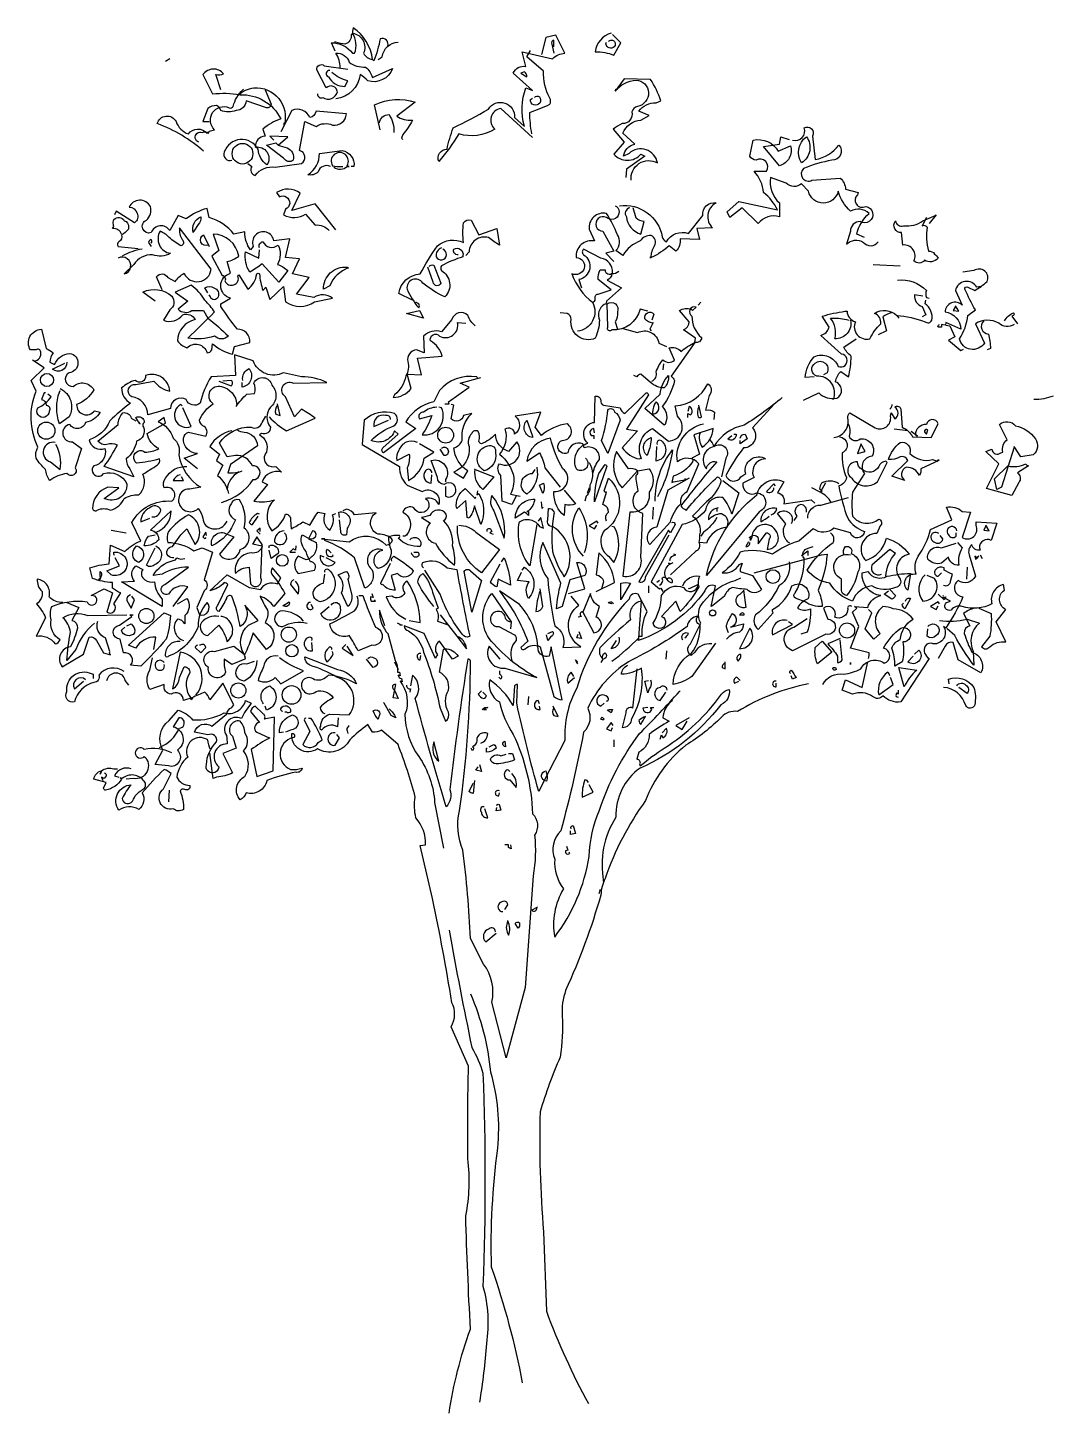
# Model space of a CAD drawing. Header units: inches. Extents: x 0 to 8.9, y 0 to 12.
import ezdxf

# ---------------------------------------------------------------- set-up
doc = ezdxf.new("R2010")
doc.units = ezdxf.units.IN
doc.header["$MEASUREMENT"] = 0

# ---------------------------------------------------------------- blocks, each defined once
blk = doc.blocks.new('A$C2F474FAB')
for points in [[(2.658, 11.797), (2.628, 11.863), (2.622, 11.869, -0.240921), (2.808, 11.779), (2.825, 11.779, 0.236053), (2.808, 11.952, -0.5), (2.903, 11.779, 0.236053), (2.981, 11.725, 0.211075), (2.814, 12, 0.162277), (2.808, 11.94), (2.796, 11.94, -0.383194), (2.742, 11.857, -0.056625), (2.664, 11.875), (2.652, 11.875)], [(3.112, 11.839, 0.651581), (3.047, 11.904, -0.045349), (2.993, 11.713), (2.981, 11.725)], [(4.367, 11.05), (4.092, 11.301, 0.636124), (4.039, 11.122, -0.212875), (3.728, 11.08, -0.040161), (3.555, 10.841, -0.538727), (3.626, 10.948, -0.038391), (3.68, 11.133, 0.023422), (3.985, 11.295, -0.778931), (4.212, 11.223), (4.296, 11.145, -0.14267), (4.308, 11.48), (4.367, 11.456), (4.2, 11.606, -0.349304), (4.308, 11.665), (4.278, 11.791), (4.541, 11.731, -0.186783), (4.648, 11.779), (4.57, 11.934), (4.481, 11.916), (4.445, 11.767)], [(4.553, 11.833), (4.553, 11.892, 0.535172), (4.535, 11.857), (4.553, 11.779)], [(5.049, 11.952, 0.315994), (4.911, 11.791, -0.114075), (5.072, 11.761), (5.132, 11.869), (5.061, 11.94)], [(5.025, 11.88, -0.449051), (5.078, 11.88, -0.780762), (5.031, 11.827, -0.5), (5.007, 11.875)], [(2.7, 11.653, 0.143021), (2.664, 11.779, -0.358047), (2.778, 11.701, 0.172546), (2.921, 11.659, -0.123093), (2.981, 11.57), (3.154, 11.647, -0.40274), (2.939, 11.54, 0.082748), (2.873, 11.594, -0.343094), (2.664, 11.384)], [(3.029, 11.725), (3.065, 11.749, -0.365204), (3.202, 11.875)], [(4.361, 11.08, -0.04158), (4.343, 11.265, 0.012192), (4.517, 11.337, 0.248367), (4.517, 11.39, -0.13884), (4.463, 11.624), (4.319, 11.749), (4.349, 11.803)], [(1.666, 11.462), (1.624, 11.594, 0.123093), (1.69, 11.6, 0.499542), (1.511, 11.594), (1.594, 11.426, -0.074951), (1.833, 11.42, -0.294968), (2.186, 11.211, 0.096375), (2.031, 11.122), (2.049, 11.062, 0.398468), (1.965, 10.966, -0.659393), (2.066, 10.811, -0.217575), (1.989, 10.948, 0.649521), (1.696, 10.924, 0.661377), (1.762, 10.853)], [(2.503, 11.426, 0.566177), (2.551, 11.396, 0.534058), (2.676, 11.444, 0.630219), (2.58, 11.48), (2.497, 11.635, -0.679398), (2.563, 11.671), (2.766, 11.641)], [(2.61, 11.629, 0.926025), (2.598, 11.576, 0.286789), (2.742, 11.492), (2.766, 11.54, -0.120178), (2.628, 11.612)], [(4.266, 11.606), (4.319, 11.576, 0.276978), (4.296, 11.618), (4.266, 11.606)], [(5.222, 10.679, -0.61586), (5.449, 10.829, 0.591492), (5.204, 10.912), (5.156, 10.888, -0.334061), (5.252, 10.99), (5.15, 11.086, -0.300079), (5.306, 11.199), (5.377, 11.241), (5.288, 11.277, -0.24559), (5.437, 11.349), (5.479, 11.367, 0.064346), (5.389, 11.552), (5.162, 11.558), (5.084, 11.45, -0.216293), (5.264, 11.546, -0.89946), (5.276, 11.319, 0.265564), (5.228, 11.271, -0.5), (5.144, 11.169, 0.034439), (5.066, 11.122), (5.162, 11.008), (5.072, 10.906, 0.461777), (5.306, 10.906), (5.341, 10.888), (5.18, 10.775), (5.174, 10.703)], [(1.475, 11.008, -1.044418), (1.505, 11.092, -0.323349), (1.559, 11.086), (1.565, 11.104), (1.612, 11.116, -0.840088), (1.738, 11.307, 0.4142), (1.774, 11.319, -0.154678), (1.857, 11.462), (1.863, 11.468)], [(2.049, 11.462), (2.102, 11.337, -0.489075), (2.061, 11.307), (1.887, 11.367, -0.380188), (1.798, 11.283, -0.181808), (1.666, 11.283, 0.224854), (1.63, 11.325, 0.162277), (1.553, 11.301), (1.511, 11.187), (1.565, 11.187)], [(1.833, 11.438), (1.833, 11.42), (1.833, 11.438), (1.815, 11.414, -0.162277), (1.953, 11.48, -0.516235), (2.216, 11.157), (2.216, 11.175)], [(4.385, 11.396, -0.442368), (4.427, 11.402, -1.516525), (4.349, 11.378), (4.367, 11.39)], [(1.899, 10.823), (1.935, 10.799, 0.54657), (1.965, 10.721, -0.272095), (2.138, 10.793), (2.365, 10.823, 0.677032), (2.347, 10.936), (2.395, 11.187), (2.491, 11.145, -0.248367), (2.634, 11.157, 0.452606), (2.754, 11.253), (2.491, 11.277, -0.333328), (2.437, 11.223, 0.430618), (2.282, 11.283), (2.186, 11.098)], [(3.047, 11.116), (2.999, 11.331, -0.198578), (3.351, 11.355), (3.19, 11.235, 0.173447), (3.327, 11.199, -0.044205), (3.244, 11.074), (3.232, 11.044), (3.244, 11.032)], [(1.517, 10.93, 0.094757), (1.116, 11.169, -0.699951), (1.278, 11.187, 0.222214), (1.385, 11.08, -0.480621), (1.547, 11.086), (1.553, 11.092)], [(3.041, 11.175, -0.388977), (3.124, 11.247, -0.162277), (3.166, 11.092)], [(7.242, 10.183), (7.176, 10.213, -0.157089), (7.284, 10.392, 0.333328), (7.122, 10.41, -0.128128), (7.015, 10.584, -0.797302), (6.758, 10.584), (6.698, 10.649, -0.408356), (6.566, 10.655), (6.429, 10.703, 0.259506), (6.507, 10.482), (6.507, 10.363, 0.302765), (6.321, 10.303), (6.184, 10.44), (6.076, 10.357), (6.053, 10.404), (6.154, 10.494), (6.489, 10.422, 0.117401), (6.369, 10.572, 0.173203), (6.286, 10.757), (6.393, 10.757, 0.806671), (6.304, 10.853, -0.276978), (6.25, 10.888), (6.28, 11.026, -0.330963), (6.495, 10.93), (6.602, 10.978, -0.419418), (6.507, 10.805), (6.369, 10.972), (6.507, 10.99), (6.519, 11.056), (6.59, 11.032)], [(6.62, 11.026, 0.600372), (6.722, 11.133, -0.753342), (6.794, 11.062), (6.817, 10.859, 0.194229), (7.021, 10.984, -0.678314), (6.961, 10.853, 0.051498), (6.716, 10.781, 0.881622), (6.788, 10.679), (7.033, 10.697, -0.201935), (7.08, 10.602), (7.188, 10.572), (7.182, 10.554, 0.881622), (7.254, 10.452, -1.244614), (7.206, 10.321, 0.436066), (7.122, 10.237), (7.086, 10.124, -0.359619), (7.236, 10.141, 0.522507), (7.361, 10.147)], [(6.74, 11.056, -0.434998), (6.698, 10.829, -0.383423), (6.74, 11.056)], [(2.162, 10.984, 0.021729), (2.24, 10.96, -0.356949), (2.294, 10.853, -0.482147), (2.21, 10.871), (2.061, 10.984), (2.144, 11.002), (2.162, 10.984)], [(2.616, 10.799, 0.453766), (2.509, 10.751, -0.265564), (2.419, 10.727, 0.264557), (2.521, 10.912), (2.718, 10.936, -0.415939), (2.819, 10.799), (2.796, 10.799)], [(2.646, 10.793, 0.366302), (2.76, 10.799), (2.778, 10.799), (2.76, 10.805, 1.810471), (2.634, 10.805, 0.099014), (2.712, 10.799), (2.724, 10.799)], [(2.664, 10.249), (2.485, 10.476), (2.282, 10.416), (2.353, 10.566, 0.323273), (2.15, 10.572), (2.174, 10.536, -1.034378), (2.228, 10.428), (2.21, 10.38, 0.280991), (2.401, 10.386), (2.485, 10.291, -0.26123), (2.604, 10.243)], [(1.098, 9.633), (0.991, 9.711, -0.294098), (1.242, 9.675, -0.441696), (1.224, 9.556), (1.17, 9.466, 0.332855), (1.337, 9.514, -0.375732), (1.445, 9.472, 0.339447), (1.29, 9.287, 0.128281), (1.373, 9.227, -0.578079), (1.547, 9.185, 0.276978), (1.588, 9.209), (1.594, 9.263, 0.124008), (1.768, 9.173), (1.786, 9.239), (1.917, 9.275, 0.463104), (1.81, 9.388, -0.025284), (1.666, 9.586), (1.666, 9.61), (1.75, 9.657, -0.779266), (1.75, 9.873), (1.72, 9.974, 0.118973), (1.821, 10.022, 0.363647), (1.6, 10.213), (1.648, 10.07), (1.588, 10.022), (1.678, 9.855, -0.5), (1.702, 9.807, 0.970154), (1.815, 9.849), (1.821, 9.861), (1.899, 9.735, 0.208466), (1.977, 9.867, -0.5), (2.001, 9.867, 0.056854), (2.031, 9.723), (2.055, 9.753), (2.09, 9.645), (2.21, 9.759), (2.228, 9.627, 0.333328), (2.479, 9.627), (2.634, 9.657, 0.334427), (2.473, 9.663), (2.323, 9.693), (2.431, 9.837), (2.288, 9.867), (2.347, 9.998), (2.228, 10.01), (2.264, 10.171), (2.126, 10.153, 1.125015), (1.947, 10.106), (1.923, 10.076, -0.162277), (1.875, 10.231), (1.78, 10.213, 0.14122), (1.565, 10.357), (1.547, 10.434, 0.106674), (1.367, 10.345), (1.296, 10.375), (1.224, 10.243, 0.62291), (1.063, 10.225, -0.972748), (1.021, 10.333, 0.276978), (1.057, 10.452, 0.613373), (0.871, 10.446, -0.688248), (0.919, 10.309), (0.758, 10.41), (0.746, 10.38)], [(5.12, 10.458, -0.4021), (5.491, 10.189, 0.236053), (5.527, 10.147, -0.350769), (5.718, 10.219), (5.843, 10.375, -0.513931), (5.957, 10.482, 0.519897), (5.927, 10.267), (5.79, 10.261), (5.814, 10.165), (5.646, 10.171, -0.233566), (5.61, 10.064), (5.551, 10.112, -0.081039), (5.395, 10.01), (5.383, 10.01), (5.395, 10.01, -0.147995), (5.425, 10.112, 0.442368), (5.395, 10.201, 0.265564), (5.3, 10.153, 0.169403), (5.15, 10.028), (5.09, 10.07, 0.349014), (5.102, 10.207, 0.066803), (5.007, 10.392, 0.501038), (4.857, 10.255), (4.905, 10.153, 0.492294), (4.744, 10.01, -0.5), (4.815, 9.914, -0.4142), (4.708, 9.867, 0.138321), (4.887, 9.622, -0.529709), (4.756, 9.371)], [(5.084, 10.458), (5.096, 10.452, -1.00415), (5.007, 10.357, 1.247116), (4.977, 10.237), (5.072, 10.064), (5.001, 10.046), (5.072, 9.974)], [(5.21, 10.44, 0.54657), (5.18, 10.363, 0.310577), (5.306, 10.213), (5.335, 10.321, -0.131805), (5.264, 10.351), (5.24, 10.44)], [(0.806, 10.213, 0.326447), (0.728, 10.261), (0.74, 10.279, -0.099014), (0.734, 10.315), (0.74, 10.339, -0.522827), (0.829, 10.327), (0.847, 10.321, -0.276978), (0.865, 10.255, -0.123093), (0.806, 10.207, -0.350769), (0.782, 10.147, 0.4142), (0.776, 10.106), (0.949, 10.088)], [(1.433, 10.237), (1.427, 10.225, -0.369919), (1.493, 10.363, -0.265564), (1.469, 10.297), (1.433, 10.237)], [(3.327, 9.639), (3.208, 9.699, -0.357925), (3.393, 9.867, -0.02861), (3.543, 10.112, -0.284912), (3.77, 10.141, -0.072906), (3.77, 10.309, -0.350769), (3.835, 10.333), (3.901, 10.207), (4.057, 10.261), (4.08, 10.118, -0.042465), (3.985, 10.183, 0.482147), (3.817, 10.058), (3.788, 10.028)], [(7.78, 10.357), (7.744, 10.285, -0.4142), (7.786, 10.273, 0.112411), (7.798, 10.064, -0.302765), (7.851, 10.04, -0.099014), (7.881, 10.004, -0.357651), (7.762, 9.986, -0.463791), (7.672, 9.98, 0.593826), (7.576, 10.118), (7.565, 10.225, -0.62767), (7.511, 10.327, 0.457672), (7.582, 10.285, 0.184982), (7.75, 10.327), (7.845, 10.369), (7.863, 10.38), (7.804, 10.303)], [(1.158, 9.729), (1.11, 9.843, -0.563461), (1.206, 9.837), (1.272, 9.801, -0.132751), (1.349, 9.873, 0.770752), (1.582, 9.908), (1.308, 10.267, 0.176163), (1.331, 10.165, -0.659393), (1.319, 10.112, -0.051254), (1.218, 10.183, 0.123093), (1.14, 10.237, 0.535172), (1.23, 10.046, -0.225418), (1.074, 10.034, 0.260452), (0.913, 9.95), (0.829, 9.867, 1.152542), (0.776, 10.004)], [(1.559, 10.118, -1), (1.517, 10.207), (1.565, 10.106)], [(0.985, 10.082, 0.093063), (0.812, 10.022)], [(1.063, 10.135, 0.618027), (1.057, 10.165, 0.162277), (1.039, 10.141), (1.063, 10.106)], [(2.001, 10.094, -0.480621), (2.031, 10.147, 0.516449), (2.162, 10.118, -0.249695), (2.156, 9.95, -0.105927), (2.246, 9.896), (2.168, 9.795), (2.025, 9.956, -0.054871), (1.917, 9.884, -0.192581), (1.881, 10.058), (1.995, 10.004), (2.001, 10.076)], [(3.722, 10.034, -0.618027), (3.686, 10.082, -0.649872), (3.764, 10.028), (3.764, 10.016, 0.048447), (3.578, 9.938, 0.291199), (3.578, 9.896, -0.493149), (3.608, 9.669, -0.073044), (3.417, 9.789, 0.819794), (3.28, 9.735, 0.07692), (3.381, 9.574, 0.333328), (3.381, 9.61), (3.357, 9.622)], [(3.578, 10.094, 0.326447), (3.531, 10.016, 1.475342), (3.59, 10.082)], [(4.887, 9.622, 0.333328), (4.911, 9.651, -0.5), (4.935, 9.693), (5.049, 9.729), (4.935, 9.819, -0.099014), (4.953, 9.902), (4.995, 9.902, 0.663971), (5.061, 9.878, 0.376755), (4.959, 10.004), (4.81, 10.082, 0.5), (4.81, 10.034, -0.682281), (4.768, 9.819), (4.792, 9.747)], [(2.766, 9.92), (2.772, 9.92, 0.20787), (2.61, 9.765), (2.557, 9.735, -0.455139), (2.76, 9.926), (2.766, 9.92)], [(3.471, 9.932, -0.302765), (3.513, 9.944), (3.572, 9.789, -0.816528), (3.507, 9.795), (3.459, 9.926)], [(5.114, 9.89, -0.243835), (5.055, 9.867, -0.263626), (5.013, 9.813), (5.138, 9.747), (5.007, 9.633, -0.535172), (4.989, 9.604, 0.371796), (4.947, 9.466, -0.090164), (4.911, 9.311, -0.594772), (4.702, 9.472, 0.312363), (4.666, 9.526), (4.606, 9.532)], [(8.539, 9.43, -0.369919), (8.407, 9.442, 0.264481), (8.204, 9.436), (8.282, 9.269, -0.666656), (8.066, 9.305, 0.123093), (8.138, 9.508), (8.204, 9.556, -0.027252), (8.114, 9.735, -0.720749), (8.138, 9.753), (8.198, 9.723, 0.03653), (8.306, 9.801, 0.769547), (8.192, 9.896), (8.096, 9.884)], [(1.553, 9.484, -0.033035), (1.732, 9.329, -0.399994), (1.612, 9.329, -0.122452), (1.379, 9.311, 0.012192), (1.612, 9.538, 0.056335), (1.529, 9.639, 0.100357), (1.409, 9.771), (1.272, 9.711), (1.379, 9.633), (1.296, 9.562, 0.349121), (1.415, 9.55), (1.517, 9.55), (1.553, 9.484)], [(1.553, 9.705), (1.529, 9.747, -0.309357), (1.606, 9.747, -0.468369), (1.642, 9.669, -0.763794), (1.576, 9.669), (1.565, 9.687)], [(7.529, 9.813, -0.247742), (7.78, 9.723, 0.207977), (7.78, 9.663), (7.804, 9.657)], [(8.252, 9.759), (8.216, 9.753, 0.686798), (8.031, 9.723), (8.09, 9.598, 0.648468), (7.941, 9.538, -0.37442), (8.078, 9.388), (7.947, 9.448, -0.236053), (7.941, 9.424), (7.911, 9.43), (7.911, 9.406), (7.881, 9.406, -0.4142), (7.893, 9.43)], [(5.365, 9.544), (5.3, 9.562, -0.35936), (5.055, 9.382, -0.872879), (5.019, 9.406), (5.013, 9.61, -0.762802), (5.102, 9.538, -0.205246), (5.084, 9.454), (5.102, 9.388)], [(6.806, 8.976), (6.728, 8.97, -0.159866), (6.806, 9.149, -0.443787), (7.015, 9.066, 1.153), (7.045, 9.173), (6.865, 9.335, 0.251633), (6.937, 9.406), (6.877, 9.502, -0.035156), (7.074, 9.544), (7.092, 9.544, 0.326782), (7.164, 9.454, 0.618027), (7.29, 9.305, -0.102722), (7.385, 9.436, 0.333328), (7.331, 9.526, -0.346832), (7.523, 9.508, -0.064789), (7.768, 9.454, 0.5), (7.827, 9.466, 0.287735), (7.768, 9.61), (7.774, 9.639)], [(7.75, 9.675), (7.678, 9.687, 0.37204), (7.744, 9.586), (7.774, 9.514), (7.744, 9.496)], [(3.871, 9.418, -0.140045), (3.806, 9.508, 0.57489), (3.668, 9.472), (3.578, 9.365, 0.29335), (3.423, 9.329), (3.429, 9.185), (3.363, 9.209, 0.477875), (3.286, 9.108, -0.21463), (3.268, 8.982, -0.178345), (3.172, 8.821), (3.16, 8.797, 0.217789), (3.315, 8.875), (3.28, 9), (3.405, 8.994), (3.369, 9.137), (3.584, 9.155, 0.213028), (3.483, 9.287, -0.817993), (3.561, 9.329, 0.658905), (3.716, 9.448), (3.788, 9.442)], [(5.401, 8.94, 0.4142), (5.437, 9.018, -0.085083), (5.497, 9.125, 0.409286), (5.598, 9.12), (5.551, 9.227, -0.286789), (5.652, 9.197, -0.035156), (5.772, 9.275), (5.778, 9.311), (5.676, 9.382, 0.308105), (5.724, 9.454), (5.64, 9.55, -0.220123), (5.742, 9.562), (5.754, 9.55), (5.784, 9.58, 0.907883), (5.748, 9.502, 0.222046), (5.831, 9.317, -0.523941), (5.772, 9.275), (5.568, 8.982, -0.099014), (5.598, 8.946, -0.106323), (5.491, 8.719, -0.326889), (5.515, 8.564), (5.509, 8.558), (5.341, 8.701), (5.473, 8.827, -0.165176), (5.545, 8.988, -0.200851), (5.509, 8.88, -0.173203), (5.389, 8.928), (5.306, 9, 0.236053), (5.27, 8.976), (5.246, 8.988)], [(5.407, 9.442, -0.178345), (5.341, 9.478, -0.817993), (5.419, 9.52), (5.401, 9.466)], [(7.122, 9.466, -0.489075), (6.985, 9.305, 0.257034), (6.949, 9.484, -0.076462), (7.086, 9.472), (7.11, 9.466)], [(7.475, 9.532, 0.092926), (7.403, 9.496), (7.433, 9.376), (7.361, 9.341)], [(8.455, 9.46, -0.132751), (8.533, 9.532, -0.5), (8.533, 9.508), (8.521, 9.502), (8.568, 9.436)], [(0.047, 9.114, 0.475967), (0.106, 9.191, 0.663971), (0.065, 9.209), (0.017, 9.209, -0.578598), (0.112, 9.388), (0.154, 9.221, -0.062256), (0.214, 9.185, 0.15036), (0.184, 9.102), (0.226, 9.084, -0.28447), (0.357, 9.179, -0.892212), (0.351, 9.012, 0.789642), (0.387, 8.892, -0.497391), (0.566, 8.863, -0.176483), (0.417, 8.737, 0.748825), (0.572, 8.683), (0.62, 8.671, -0.225281), (0.495, 8.582, -0.647598), (0.357, 8.564, 0.955292), (0.381, 8.414), (0.459, 8.355), (0.405, 8.187, -1), (0.333, 8.139, 0.125122), (0.184, 8.08, -0.137939), (0.148, 8.175, -0.062256), (0.065, 8.271, -0.18132), (0.082, 8.367, -0.210037), (0.065, 8.851), (0.023, 8.946), (0.136, 9.054), (0.035, 9.12)], [(5.15, 9.394), (5.276, 9.359, -0.510468), (5.461, 9.269), (5.527, 9.239)], [(8.276, 9.46, 0.656815), (8.317, 9.347, -0.053406), (8.335, 9.221), (8.306, 9.209)], [(6.716, 8.773), (6.847, 8.839, 0.25), (7.003, 8.791, 0.663467), (6.991, 8.934, -0.148178), (7.039, 9.024), (7.104, 8.976, 0.057068), (7.128, 9.155, -0.099014), (7.063, 9.233), (7.17, 9.305)], [(2.084, 8.629, 0.068298), (2.234, 8.51), (2.485, 8.618, 0.035156), (2.365, 8.695), (2.306, 8.629), (2.228, 8.803, -0.984375), (2.294, 8.922), (2.586, 8.928, 0.108856), (2.365, 8.976), (2.21, 9.012, -0.448303), (1.947, 9.114), (1.786, 9.167), (1.792, 8.988), (1.582, 8.976, 0.080551), (1.487, 8.749, -0.524551), (1.367, 8.779, 0.59317), (1.23, 8.701), (1.033, 8.647, 0.390503), (0.895, 8.803, -0.868866), (0.931, 8.91), (1.086, 8.94, 0.173203), (1.224, 8.851, 0.499069), (1.015, 8.988, -0.72995), (0.925, 8.946, 0.115616), (0.806, 8.88, 0.276978), (0.883, 8.749, 0.033035), (0.704, 8.594, -0.228363), (0.525, 8.432, 0.456192), (0.662, 8.355, -0.433426), (0.566, 8.205, 1.078903), (0.65, 8.139, -0.36409), (0.853, 8.05, -0.580322), (0.656, 7.924), (0.782, 8.014), (0.686, 8.02, 0.321106), (0.555, 7.835, 0.566177), (0.596, 7.823, -0.211075), (0.71, 7.823, 0.243835), (0.829, 7.924, -0.145935), (0.955, 7.954, 0.321701), (0.991, 8.133, -0.013153), (1.116, 8.211, 0.333328), (1.134, 8.265, -0.053406), (0.937, 8.229, -1.029831), (1.009, 8.325, 0.141342), (1.128, 8.355, -0.23027), (1.027, 8.486), (1.188, 8.576), (1.176, 8.624), (1.122, 8.588, -0.215332), (1.254, 8.444, -0.302765), (1.302, 8.301, 0.214661), (1.493, 8.02, -0.032745), (1.361, 8.002, 1.185196), (1.469, 7.835, -0.115112), (1.511, 7.751, 0.379791), (1.594, 7.661, 0.362045), (1.72, 7.727)], [(0.333, 9.102, -0.637756), (0.208, 9.042), (0.315, 9.096)], [(1.857, 8.946, -0.350769), (1.911, 9.048, -0.561172), (1.851, 8.886), (1.851, 8.928)], [(6.973, 8.779, 0.559616), (6.829, 8.982, -0.630219), (6.817, 9.096, -0.808411), (6.919, 9.012), (6.889, 8.994)], [(1.463, 8.181), (1.349, 8.271), (1.463, 8.313, -0.43013), (1.343, 8.444, -0.263626), (1.385, 8.498), (1.535, 8.462, 0.489075), (1.511, 8.552, -0.178345), (1.481, 8.6, -0.14975), (1.6, 8.743, -0.856918), (1.672, 8.892, -0.338852), (1.804, 8.737), (1.798, 8.719, -0.055374), (1.893, 8.827), (1.959, 8.833, 0.195877), (1.953, 8.922, -0.724503), (2.108, 8.904, -0.43483), (2.096, 8.713, 0.345184), (2.096, 8.54, -0.544022), (2.019, 8.486), (2.001, 8.474, -0.362045), (2.061, 8.325, 0.396576), (2.066, 8.217, 0.236053), (2.144, 8.199), (2.192, 8.151, 0.401123), (2.025, 8.068), (2.072, 8.044), (1.953, 7.9, 0.137604), (2.132, 7.912, 0.396027), (2.108, 7.643, 0.180374), (2.228, 7.787, -0.463791), (2.27, 7.739), (2.276, 7.661, 0.051575), (2.377, 7.721), (2.437, 7.691, -0.023788), (2.509, 7.805), (2.568, 7.793, 0.368179), (2.61, 7.649, 0.264557), (2.634, 7.781), (2.664, 7.793)], [(1.648, 8.94), (1.756, 8.898, 0.5), (1.756, 8.946), (1.684, 8.94)], [(3.889, 8.964), (3.883, 8.976, 0.262833), (3.561, 8.857), (3.513, 8.761, 0.194489), (3.268, 8.588), (3.357, 8.528), (3.076, 8.319, -0.535172), (3.07, 8.361), (3.202, 8.48), (3.172, 8.51, -0.445358), (2.969, 8.426, -0.112671), (3.166, 8.552, 0.498764), (3.172, 8.659, 0.269211), (2.909, 8.6), (2.891, 8.39), (3.214, 8.199, 0.212448), (3.28, 8.038), (3.411, 7.984, -0.669449), (3.555, 7.871, 0.362045), (3.441, 7.924, -1.319412), (3.339, 7.841, 0.480621), (3.244, 7.805, -0.538818), (3.262, 7.596), (3.244, 7.596)], [(4.827, 8.271, -0.931778), (4.75, 8.175, -0.45929), (4.845, 8.402, -0.660172), (4.905, 8.582), (4.911, 8.809, -0.442368), (4.959, 8.773, 0.4142), (4.983, 8.731), (5.126, 8.707, 0.219635), (5.168, 8.659), (5.353, 8.839, -0.333328), (5.371, 8.821), (5.18, 8.522), (5.276, 8.51), (5.144, 8.361, 0.188675), (5.294, 8.265), (5.306, 8.271), (5.312, 8.265, -0.420059), (5.407, 8.528), (5.545, 8.42, 0.685608), (5.622, 8.635), (5.604, 8.725, 0.263565), (5.885, 8.916, -0.49028), (5.897, 8.815), (5.867, 8.689, -0.205246), (5.945, 8.671), (5.939, 8.606)], [(0.148, 8.839), (0.136, 8.839), (0.112, 8.779, -0.38205), (0.154, 8.731, -0.618027), (0.178, 8.677, -1.341293), (0.082, 8.707, 0.132751), (0.196, 8.803), (0.166, 8.827)], [(0.274, 8.875, -0.432632), (0.351, 8.629), (0.268, 8.57, -0.173904), (0.268, 8.845), (0.274, 8.857)], [(5.413, 8.653, 0.659393), (5.437, 8.761, 0.139038), (5.407, 8.665), (5.413, 8.653)], [(6.531, 8.797, -0.032425), (6.202, 8.558, 0.210526), (5.939, 8.373, 0.557053), (5.873, 8.181, -0.431534), (5.963, 8.241, 0.015289), (5.652, 7.859, 0.162277), (5.7, 7.823, -0.030579), (5.969, 8.11, -0.355026), (5.999, 8.068, -0.161758), (5.873, 7.894), (5.754, 7.769, -0.32045), (5.814, 7.608, -0.099014), (5.808, 7.542, -0.46698), (5.778, 7.464), (5.563, 7.261)], [(8.879, 8.809, -0.081085), (8.712, 8.779)], [(0.955, 8.588), (0.955, 8.576), (0.967, 8.57, -0.051575), (0.931, 8.624, -0.580322), (1.003, 8.582, 0.442368), (0.997, 8.54, -0.445358), (0.937, 8.42, -0.177689), (0.847, 8.265, 0.15036), (0.877, 8.181), (0.913, 8.11), (0.656, 8.199, 0.019806), (0.77, 8.384, 0.195877), (0.68, 8.39, -0.32045), (0.602, 8.42), (0.776, 8.564, -0.171616), (0.817, 8.665, -0.427887), (0.889, 8.618), (0.931, 8.594)], [(1.331, 8.725), (1.319, 8.737, 0.940445), (1.409, 8.546), (1.337, 8.707)], [(2.156, 8.731, 0.292984), (2.144, 8.653), (2.18, 8.641), (2.156, 8.743)], [(3.136, 8.606, 0.541687), (3.094, 8.641, 0.576218), (2.993, 8.546), (3.118, 8.6)], [(3.537, 8.713, 0.162277), (3.423, 8.671, 0.463791), (3.381, 8.624), (3.387, 8.612), (3.495, 8.641, -0.058853), (3.411, 8.474, 0.588898), (3.578, 8.707), (3.555, 8.713)], [(4.224, 7.942), (4.188, 7.871), (4.104, 7.9), (4.092, 8.122, -0.355026), (4.08, 8.223, 0.788391), (4.23, 8.414), (4.158, 8.331, -0.312881), (4.045, 8.48, -0.116058), (3.925, 8.396, -0.265564), (3.901, 8.42, 0.226822), (3.895, 8.504, 0.49527), (3.841, 8.486, 0.295303), (3.817, 8.373, -0.346893), (3.686, 8.151), (3.77, 8.098), (3.806, 8.163, -0.244461), (3.686, 8.361, 0.215332), (3.758, 8.426, -0.236053), (3.841, 8.659), (3.77, 8.641, -0.59729), (3.662, 8.612), (3.686, 8.731), (3.662, 8.737)], [(4.893, 8.145, -0.149368), (4.947, 8.259, 0.589905), (4.815, 8.361), (4.804, 8.396, 0.490158), (4.672, 8.319, -1.060547), (4.624, 8.426, 0.776093), (4.666, 8.57, 0.142365), (4.445, 8.468), (4.391, 8.54), (4.439, 8.671), (4.218, 8.635, -0.50354), (4.212, 8.48, 0.628937), (4.128, 8.522, -0.265564), (4.08, 8.307, -0.169571), (4.206, 8.104, -0.119873), (4.176, 7.96), (4.26, 7.942)], [(5.019, 8.313), (4.965, 8.426, 0.065445), (5.019, 8.689, -0.659393), (5.078, 8.671, -0.236053), (5.126, 8.6), (5.019, 8.313)], [(5.712, 8.624), (5.712, 8.659), (5.736, 8.647, 0.302765), (5.748, 8.695, 0.265564), (5.724, 8.719), (5.712, 8.677)], [(5.808, 8.719, 0.195877), (5.802, 8.629, 0.4142), (5.831, 8.629), (5.808, 8.731)], [(6.465, 8.743), (6.274, 8.534, -0.63649), (6.196, 8.361, 0.04776), (6.041, 8.122, 0.639832), (6.172, 8.11), (6.214, 8.139, -0.689148), (6.387, 8.265, 0.369919), (6.28, 8.181, 0.225418), (6.286, 8.104), (6.19, 8.056, 0.638885), (6.31, 7.972, -0.813461), (6.333, 7.811), (5.873, 7.255, -0.173706), (6.31, 7.954, -0.490295), (6.543, 8.068), (6.489, 7.972, -0.489075), (6.543, 7.876), (6.782, 7.912), (6.812, 7.882)], [(6.979, 8.45, 0.444092), (7.098, 8.618, -0.197815), (7.116, 8.665), (7.337, 8.534, 0.607483), (7.469, 8.635), (7.475, 8.665), (7.505, 8.612, 0.589737), (7.505, 8.713, -0.60791), (7.559, 8.695), (7.57, 8.54, -0.177399), (7.66, 8.456), (7.821, 8.45), (7.881, 8.57, 0.765594), (7.78, 8.564, 0.420074), (7.684, 8.474), (7.702, 8.462), (7.648, 8.504)], [(7.481, 8.737, -0.173203), (7.463, 8.695)], [(1.672, 7.888, 0.179703), (1.947, 8.086, 1.048752), (1.941, 8.205, 0.319077), (1.792, 8.295), (1.72, 8.283), (1.654, 8.402, -0.261322), (1.929, 8.54, 0.45993), (2.025, 8.582), (2.055, 8.635)], [(4.367, 8.462), (4.367, 8.45, -0.602081), (4.319, 8.6), (4.367, 8.462)], [(4.905, 8.492), (4.899, 8.528, 0.663971), (4.875, 8.468), (4.899, 8.468), (4.899, 8.438)], [(5.724, 8.098), (5.539, 7.996), (5.443, 7.673, 0.621735), (5.383, 7.524), (5.563, 7.721, -0.145264), (5.652, 7.876, -0.318115), (5.706, 7.984), (5.808, 8.223, 0.4142), (5.622, 8.241, -0.3983), (5.849, 8.57)], [(5.819, 8.492, 0.240036), (5.837, 8.367, 0.2379), (5.933, 8.528), (5.766, 8.474), (5.814, 8.307), (5.748, 8.271, -0.236053), (5.754, 8.241, -0.178345), (5.586, 8.116), (5.574, 8.062, -0.026764), (5.7, 8.086), (5.688, 8.092)], [(7.098, 8.576, -0.203796), (7.11, 8.462, 0.5), (7.206, 8.438, -0.634598), (7.308, 8.289, 0.605972), (7.242, 8.139), (7.14, 7.978, 0.057175), (7.14, 7.769, 0.421936), (7.367, 7.745, -0.582718), (7.379, 7.685), (7.349, 7.62, 0.620148), (7.242, 7.398), (7.254, 7.386, 0.257812), (7.433, 7.578, -0.173203), (7.63, 7.44, 0.587067), (7.553, 7.225, -0.514618), (7.511, 7.153, -0.232178), (7.308, 7.165, 0.29216), (7.14, 7.034, -0.185837), (6.943, 7.189, -0.198715), (6.746, 7.303, -0.106171), (6.973, 7.542, 0.37854), (6.949, 7.625)], [(7.792, 8.516, 1), (7.768, 8.492), (7.78, 8.48), (7.792, 8.516)], [(8.539, 8.367), (8.431, 8.02), (8.389, 8.002), (8.371, 8.092), (8.485, 8.205, 0.182709), (8.64, 8.223, 0.162277), (8.664, 8.205), (8.568, 8.145, -0.442368), (8.58, 8.062), (8.521, 7.948), (8.3, 8.008), (8.407, 8.223), (8.294, 8.331), (8.347, 8.349, 0.608597), (8.425, 8.319), (8.443, 8.325, -0.302765), (8.479, 8.432), (8.413, 8.564, -0.435272), (8.551, 8.552, -0.199997), (8.724, 8.438, -0.39035), (8.706, 8.301), (8.598, 8.283), (8.539, 8.373), (8.539, 8.367)], [(0.232, 8.408, 0.975662), (0.19, 8.241), (0.274, 8.175, 0.17128), (0.238, 8.39)], [(1.762, 8.51, 0.203552), (1.57, 8.373), (1.654, 8.307), (1.63, 8.253), (1.684, 8.211), (1.636, 8.122, -0.169113), (1.732, 7.966)], [(1.81, 8.516, 0.15036), (1.869, 8.498, -0.384125), (1.983, 8.378), (1.75, 8.217), (1.726, 8.145, 0.045349), (1.821, 8.151), (1.851, 8.163)], [(3.369, 8.408, 0.456619), (3.208, 8.337, 0.205246), (3.19, 8.253), (3.298, 8.307, -0.146759), (3.28, 8.187), (3.292, 8.08, 0.245285), (3.429, 8.271), (3.513, 8.325), (3.387, 8.396)], [(7.027, 8.456, -0.781662), (7.051, 8.319, 0.117264), (7.086, 8.104, -0.313339), (7.021, 8.032, 0.047501), (7.098, 7.751, 0.169022), (7.242, 7.637, -0.818817), (7.122, 7.625), (6.979, 7.667, -0.366302), (6.8, 7.661), (6.674, 7.554, 0.087692), (6.447, 7.44, 0.152817), (6.166, 7.458, -0.122787), (6.011, 7.279, 0.295853), (6.16, 7.351), (6.184, 7.363, 0.119873), (6.166, 7.291), (6.274, 7.255), (6.351, 7.135, -0.477066), (6.226, 7.135, -0.0401), (6.1, 7.153, 0.198517), (6.029, 7.076, -0.006836), (5.915, 6.986), (5.951, 7.165, 0.45993), (5.861, 7.124, -0.158264), (5.282, 6.693), (5.288, 6.705), (5.288, 6.729), (5.317, 6.729, -0.124191), (5.359, 6.944), (5.282, 7.094, 0.514618), (5.204, 7.052, 0.118927), (4.75, 6.281, 0.137955), (4.648, 5.827), (4.469, 5.48, -0.704712), (4.481, 5.564, -0.204086), (4.487, 5.474), (4.469, 5.48), (4.421, 5.384, -0.014694), (4.23, 6.149), (4.236, 6.311, 0.4142), (4.212, 6.299), (4.2, 6.131, 0.101822), (3.997, 6.353, 0.33992), (4.08, 6.161, 0.085938), (4.2, 5.88, -0.100525), (4.367, 5.193, -0.35463), (4.385, 5.008, -0.067169), (4.373, 4.655), (4.302, 3.687), (4.14, 3.078), (4.015, 3.562, 0.219635), (3.943, 3.89), (3.829, 4.112, 0.021927), (3.764, 4.876, -0.158203), (3.734, 5.217, 0.03566), (3.829, 6.514, 0.4142), (3.806, 6.532, 0.009659), (3.65, 5.402, -0.276978), (3.62, 5.253, -0.010941), (3.351, 6.191, 0.406937), (3.327, 6.394), (3.31, 6.299)], [(4.642, 7.996), (4.738, 7.876, -0.204086), (4.648, 7.871), (4.642, 7.775, -0.226822), (4.553, 7.96), (4.553, 7.984, 0.749039), (4.63, 8.181, -0.077942), (4.523, 8.444, 0.34404), (4.319, 8.247), (4.427, 8.319, -0.080353), (4.475, 8.187), (4.606, 8.02)], [(5.359, 8.295, -0.592255), (5.395, 8.45, -0.099731), (5.365, 8.313), (5.359, 8.295)], [(5.449, 8.39, -0.4142), (5.467, 8.432, -0.738571), (5.437, 8.247), (5.443, 8.373)], [(5.903, 8.432, -0.062256), (5.939, 8.373, -0.882339), (6.041, 8.271), (6.005, 8.11)], [(6.112, 8.48), (6.13, 8.48, -0.707504), (6.059, 8.438), (6.094, 8.468)], [(6.166, 8.444, -0.380188), (6.208, 8.48), (6.226, 8.438), (6.166, 8.396), (6.166, 8.426)], [(7.887, 8.253), (7.732, 8.181, -0.162277), (7.72, 8.122, 0.291199), (7.606, 8.193, 0.630219), (7.594, 8.08), (7.481, 8.116), (7.618, 8.253, 0.4142), (7.553, 8.283, -0.124695), (7.451, 8.259, -0.156006), (7.553, 8.408, -0.597885), (7.636, 8.313, 0.261948), (7.833, 8.259), (7.875, 8.247), (7.881, 8.259), (7.887, 8.253)], [(3.578, 8.355, -0.5), (3.626, 8.355, -0.582718), (3.614, 8.295), (3.602, 8.295), (3.566, 8.349)], [(3.979, 8.378, -0.630219), (4.045, 8.319, -0.40654), (3.949, 8.163, -0.689621), (3.979, 8.378)], [(5.276, 8.163), (5.377, 8.181, -0.352936), (5.377, 7.978, -0.5103), (5.21, 7.805), (5.15, 7.249, 0.554825), (5.306, 7.416), (5.323, 7.793, -0.628204), (5.282, 7.99, -0.044617), (5.264, 8.122, 0.4142), (5.276, 8.163, 0.205246), (5.198, 8.181), (5.096, 8.331, 0.298126), (5.144, 8.014), (5.276, 8.163)], [(5.431, 7.9, -0.174072), (5.58, 8.343, -0.088486), (5.449, 7.936)], [(0.298, 7.022, -0.206955), (0.178, 7.07, 0.457672), (0.076, 7.225, 0.243301), (0.118, 7.118, -0.282349), (0.07, 7.01, -0.081024), (0.148, 6.89), (0.065, 6.729, -0.303375), (0.232, 6.663, 0.224854), (0.274, 6.699, -0.311218), (0.196, 6.873, -0.155243), (0.202, 6.986, -0.142853), (0.507, 7.028, 1.280762), (0.578, 7.076), (0.543, 7.082), (0.656, 7.141), (0.728, 7.106), (0.68, 6.938, 0.904984), (0.74, 7.01), (0.8, 7.106, -0.135742), (0.728, 7.147), (0.728, 7.195, -0.08728), (0.555, 7.231), (0.531, 7.321, -0.068298), (0.698, 7.357), (0.71, 7.518), (0.835, 7.464, -0.111496), (0.973, 7.554), (0.895, 7.715, -0.299683), (1.242, 7.9, 0.876053), (1.176, 8.014, -0.268112), (1.188, 8.098, -0.290573), (1.373, 8.199)], [(3.495, 8.145, 0.741867), (3.441, 8.163, 0.6409), (3.489, 8.056), (3.495, 8.127)], [(3.614, 8.026), (3.614, 7.942, 1.877945), (3.602, 8.044, -0.4142), (3.543, 8.104), (3.489, 8.253, -0.674286), (3.614, 8.086), (3.614, 8.068)], [(3.871, 8.175), (4.033, 8.11), (3.937, 8.002, -0.284134), (3.871, 8.175), (3.865, 8.181), (3.871, 8.175)], [(4.403, 8.193, -0.297256), (4.319, 7.96, -0.782791), (4.367, 8.139), (4.391, 8.175)], [(4.857, 8.235, -0.272202), (4.863, 8.038, -0.236053), (4.833, 7.942), (4.821, 7.9)], [(4.905, 7.894, -0.079437), (4.941, 8.139), (4.995, 8.217, -0.618027), (5.007, 8.193), (4.905, 7.894)], [(7.224, 8.175, -0.319077), (7.182, 8.241, 0.777725), (7.134, 8.098, 0.455246), (7.355, 8.068), (7.439, 8.235), (7.427, 8.247, 0.25296), (7.367, 8.199, -0.489075), (7.224, 8.175)], [(1.314, 8.127, 0.25296), (1.254, 8.08), (1.343, 8.08), (1.325, 8.11)], [(1.815, 8.157), (1.821, 8.151, 0.247803), (1.72, 8.002)], [(4.457, 7.966), (4.427, 8.038), (4.463, 8.056, -0.195877), (4.457, 7.966)], [(5.007, 7.727, -0.35614), (5.025, 7.805, 0.302765), (4.989, 7.865), (4.977, 7.871), (5.007, 7.978, -0.618027), (4.989, 7.99), (5.025, 8.098, -0.499023), (4.989, 7.643, 0.420273), (5.025, 7.422), (5.072, 7.369, 0.254562), (5.078, 7.673), (5.055, 7.679)], [(6.017, 8.08), (6.154, 7.972), (6.094, 7.787, 0.096893), (6.017, 7.93, 0.449585), (5.867, 7.823, -0.175735), (5.664, 7.697), (5.395, 7.201), (5.467, 7.141), (5.479, 7.147), (5.497, 7.118)], [(6.471, 8.032), (6.459, 8.05), (6.393, 7.984, 0.630219), (6.459, 8.014)], [(7.021, 8.05, 0.278625), (6.871, 8.056, 0.07106), (6.853, 8.008), (6.877, 7.99), (6.871, 7.984), (6.865, 7.984), (6.907, 8.062)], [(3.889, 7.99), (3.883, 7.954), (3.901, 7.966, -0.242218), (3.919, 7.697), (3.865, 7.859, -0.092926), (3.817, 7.751), (3.8, 7.757), (3.788, 7.906), (3.71, 7.835, -0.309006), (3.782, 8.008), (3.871, 7.924), (3.877, 7.936)], [(4.015, 7.948, 0.305054), (4.033, 7.817), (4.122, 7.578, 0.208984), (4.015, 7.948)], [(6.752, 7.751, -0.447098), (6.865, 7.865), (7.104, 7.93)], [(6.955, 7.888, 0.159607), (6.859, 7.978), (6.788, 8.014)], [(1.068, 7.763, 0.403595), (1.146, 7.823, 0.566177), (1.051, 7.841, 0.2939), (0.973, 7.721), (1.051, 7.751)], [(1.104, 7.631, 0.335266), (1.236, 7.817), (1.057, 7.649, -0.380188), (1.128, 7.566, -0.218826), (1.003, 7.512, -0.173203), (1.039, 7.596), (1.098, 7.608)], [(1.72, 7.614), (1.78, 7.59), (1.654, 7.44, 0.693726), (1.833, 7.482, 0.640244), (1.869, 7.667, 0.209961), (1.827, 7.912, 0.4142), (1.756, 7.876, 0.502121), (1.792, 7.739, -0.199463), (1.588, 7.512, -0.690872), (1.72, 7.614)], [(3.304, 7.566, -0.923187), (3.393, 7.506, -0.205933), (3.202, 7.578, 0.618027), (3.214, 7.602, 0.123093), (3.118, 7.59, 0.111496), (3.142, 7.476, -0.361099), (3.029, 7.315, -0.656662), (3.07, 7.476, 0.887543), (2.975, 7.309, -0.427811), (2.915, 7.147), (2.825, 7.41, 0.077148), (2.568, 7.56), (2.568, 7.572), (2.539, 7.572), (2.778, 7.548, -0.386002), (3.1, 7.518, 0.310577), (3.154, 7.566, 0.21463), (3.029, 7.614, -0.608597), (3.011, 7.799), (2.825, 7.781, 0.236053), (2.754, 7.829), (2.724, 7.817)], [(2.694, 7.757), (2.688, 7.805, -0.775711), (2.76, 7.667), (2.754, 7.608, -0.566177), (2.706, 7.637), (2.694, 7.739)], [(3.411, 7.757), (3.405, 7.757), (3.483, 7.709, 0.643906), (3.525, 7.536, 0.101837), (3.692, 7.345, 0.105927), (3.674, 7.512, 0.22554), (3.596, 7.733, 0.4142), (3.62, 7.787, 0.580322), (3.477, 7.775), (3.411, 7.757)], [(4.331, 7.817), (4.319, 7.811), (4.331, 7.811), (4.331, 7.775, 0.099014), (4.296, 7.805), (4.218, 7.751, -0.428558), (4.385, 7.918, -0.211655), (4.331, 7.817)], [(4.541, 7.679, -0.523941), (4.499, 7.739), (4.505, 7.835, -0.5), (4.553, 7.787, 0.072708), (4.541, 7.464, 0.077194), (4.642, 7.243, 0.423996), (4.541, 7.679)], [(4.81, 7.422, -0.356445), (4.768, 7.841, -0.241074), (4.815, 7.452)], [(5.975, 7.841, 0.4142), (5.891, 7.739, -0.198578), (6.005, 7.793, -0.4142), (6.053, 7.685), (6.053, 7.673, 0.297668), (5.873, 7.536), (5.814, 7.542)], [(6.435, 7.781, 0.291199), (6.483, 7.835, 0.528915), (6.345, 7.721, 0.039932), (6.417, 7.769)], [(6.596, 7.536, -0.424515), (6.561, 7.703), (6.489, 7.793, -0.880783), (6.608, 7.703)], [(6.74, 7.805, 0.45993), (6.692, 7.871, 0.578781), (6.656, 7.769), (6.632, 7.733)], [(7.278, 6.538, 0.123093), (7.284, 6.586), (7.122, 6.627), (7.194, 6.813), (7.14, 6.938), (7.176, 6.974), (7.158, 6.986), (7.272, 6.98, -0.276978), (7.385, 7.082, -0.407166), (7.224, 7.279), (7.272, 7.291, 0.386765), (7.439, 7.249, -0.051407), (7.642, 7.273), (7.618, 7.129, -0.775711), (7.69, 7.267, -0.210693), (7.708, 7.422, 0.09433), (7.815, 7.655), (8.001, 7.739), (7.953, 7.847, -0.236053), (8.09, 7.811), (8.162, 7.805), (8.09, 7.584, 0.739182), (8.21, 7.691), (8.21, 7.721), (8.389, 7.709), (8.341, 7.56, 0.593628), (8.24, 7.494), (8.246, 7.476, -0.427887), (8.174, 7.524, 0.302765), (8.15, 7.434), (8.204, 7.249, -0.464859), (8.055, 7.213, 0.698227), (8.096, 7.07, -0.045349), (7.947, 6.801), (7.929, 6.813, -0.599991), (7.839, 6.663, 0.395447), (7.768, 6.645, 0.406204), (7.804, 6.538), (7.559, 6.161, -0.242004), (7.403, 6.215, -0.463791), (7.314, 6.209, 0.242371), (7.14, 6.227), (7.051, 6.263), (7.08, 6.353), (7.224, 6.287), (7.272, 6.508)], [(1.26, 7.41, -1.144211), (1.248, 7.506, -0.070038), (1.373, 7.661), (1.445, 7.524, 0.501633), (1.385, 7.781, 0.085571), (1.212, 7.637, 0.186783), (1.206, 7.542, -0.14386), (1.433, 7.47), (1.505, 7.494), (1.594, 7.458), (1.523, 7.219, -0.506302), (1.523, 7.124), (1.457, 6.98), (1.481, 6.914, 0.762985), (1.547, 7.022, 0.185364), (1.469, 6.813, -0.20929), (1.212, 6.556, -1), (1.188, 6.568, -0.463791), (1.314, 6.687)], [(2.001, 7.787), (1.983, 7.793, 0.132751), (1.911, 7.715, 0.236053), (1.941, 7.697), (1.989, 7.769)], [(3.728, 7.691, -0.195694), (3.877, 7.631), (4.08, 7.482), (3.925, 7.279, -0.258652), (3.716, 7.685)], [(4.403, 7.697), (4.343, 7.339, -0.216599), (4.254, 7.721, -0.447189), (4.427, 7.679), (4.463, 7.667), (4.439, 7.757), (4.415, 7.727)], [(5.574, 7.715, -0.535172), (5.604, 7.697), (5.563, 7.625), (5.545, 7.649), (5.288, 7.201, 0.523941), (5.347, 7.243), (5.551, 7.608)], [(5.963, 7.757, -0.109482), (5.849, 7.631), (5.825, 7.596)], [(6.274, 7.602, -0.632065), (6.321, 7.554), (6.321, 7.53), (6.393, 7.625, -0.680847), (6.417, 7.572), (6.399, 7.482, 0.580322), (6.483, 7.631, 0.820084), (6.268, 7.584), (6.262, 7.572), (6.244, 7.584), (6.274, 7.602)], [(1.541, 7.602), (1.535, 7.631), (1.511, 7.59, 0.4142), (1.535, 7.578), (1.535, 7.584)], [(1.947, 7.536), (1.941, 7.53), (2.025, 7.512, -0.422256), (1.929, 7.452, 0.445663), (1.792, 7.273, -0.209656), (1.911, 7.327), (1.923, 7.183, 0.945984), (2.013, 7.237), (2.025, 7.524), (1.977, 7.59), (1.947, 7.536)], [(2.216, 7.643, 0.437042), (2.132, 7.548, 1.073196), (2.222, 7.62), (2.222, 7.625)], [(2.425, 7.578, 0.323349), (2.479, 7.584, 0.697281), (2.461, 7.643), (2.425, 7.572), (2.491, 7.542, -0.421158), (2.407, 7.392), (2.335, 7.422, 0.400543), (2.335, 7.273), (2.479, 7.303, 0.60791), (2.443, 7.375, -0.092926), (2.407, 7.464, -0.257919), (2.365, 7.59), (2.371, 7.608), (2.425, 7.578)], [(3.973, 7.637), (3.973, 7.655, -0.236053), (4.003, 7.661), (4.015, 7.637), (3.997, 7.625), (4.027, 7.614)], [(7.887, 7.62, 1.182175), (7.845, 7.548, 0.588394), (7.923, 7.572), (7.899, 7.602)], [(8.043, 7.643, 1.387421), (7.971, 7.608, 0.544022), (8.037, 7.596), (8.037, 7.625)], [(0.746, 7.428, -0.236053), (0.74, 7.458, -1.2724), (0.716, 7.261), (0.68, 7.297), (0.788, 7.339), (0.752, 7.41)], [(0.937, 7.512, -0.701004), (0.955, 7.369, -0.468369), (0.913, 7.482), (0.937, 7.512)], [(1.104, 7.512, -0.632828), (1.098, 7.351, -0.388977), (1.021, 7.345), (1.098, 7.494)], [(2.084, 7.494), (2.084, 7.512, -0.669312), (2.162, 7.446), (2.102, 7.404), (2.084, 7.476)], [(2.622, 7.452, 0.099014), (2.586, 7.482, 0.895035), (2.64, 7.428), (2.634, 7.434)], [(3.339, 7.458), (3.375, 7.458, -0.236053), (3.381, 7.428, -0.4142), (3.345, 7.416), (3.315, 7.446), (3.321, 7.452)], [(4.678, 7.1), (4.821, 7.141), (4.75, 7.369, -0.618027), (4.821, 7.255), (4.69, 7.219), (4.624, 6.986), (4.576, 6.968, -0.048447), (4.612, 7.189), (4.457, 7.542, 0.283707), (4.499, 7.231, 0.030441), (4.559, 6.819, -0.369919), (4.63, 6.633), (4.786, 6.639, -0.550293), (4.768, 6.998), (4.702, 7.076)], [(4.917, 7.118), (5.078, 7.195, 0.194931), (4.941, 7.452), (4.917, 7.261, -0.335129), (4.983, 7.201), (4.965, 7.141), (4.971, 7.153)], [(5.557, 7.386, -0.368179), (5.61, 7.434), (5.592, 7.44)], [(6.238, 7.548), (6.214, 7.506, 0.45993), (6.25, 7.536), (6.25, 7.542)], [(6.286, 7.279), (6.871, 7.434), (6.919, 7.44, -0.09053), (6.841, 7.129, -0.098373), (6.877, 6.986, -0.158417), (6.728, 7.028), (6.65, 7.058, -0.618027), (6.644, 7.106, 0.124496), (6.722, 7.41), (6.71, 7.416), (6.716, 7.41, -0.4142), (6.74, 7.488), (6.764, 7.494), (6.8, 7.506)], [(7.068, 7.434, -0.32518), (7.08, 7.506, -0.660995), (7.128, 7.446, -0.484589), (7.182, 7.279, -0.136536), (7.086, 7.082, -0.447098), (7.045, 7.147), (7.045, 7.225, -0.949951), (7.122, 7.434)], [(7.427, 7.249, -0.165222), (7.511, 7.446), (7.463, 7.482), (7.308, 7.345, 0.703232), (7.391, 7.267)], [(8.049, 7.542), (8.09, 7.494, 0.185669), (8.061, 7.345, -0.373596), (7.971, 7.416), (7.911, 7.363, -0.302765), (7.792, 7.398, -0.609818), (7.911, 7.494), (8.037, 7.536)], [(0.806, 7.201), (0.919, 7.207, -0.451447), (0.931, 7.339), (0.991, 7.309, 0.461777), (1.009, 7.219, 0.236053), (1.092, 7.201, 0.176865), (1.158, 7.052), (1.158, 6.986), (0.806, 7.201)], [(1.254, 6.986), (1.379, 7.159, 0.345856), (1.212, 7.094, -1.086792), (1.182, 7.177), (1.385, 7.327, 0.147873), (1.158, 7.267), (1.08, 7.255, -0.205246), (1.254, 7.386, 0.343094), (1.284, 7.41, 0.248367), (1.355, 7.404)], [(1.881, 6.986, -0.38205), (1.833, 6.813, 0.053894), (1.762, 7.076, 0.566177), (1.714, 7.058, -0.062256), (1.648, 6.944, -0.535172), (1.636, 6.992), (1.726, 7.177, 0.236053), (1.696, 7.195, -0.164429), (1.57, 7.124), (1.72, 7.261), (1.911, 7.153), (2.013, 7.135, -0.400864), (2.156, 7.183), (2.186, 7.237), (2.114, 7.321, 0.343094), (2.108, 7.267, -0.040558), (2.222, 7.1), (2.126, 6.986, 0.162277), (2.007, 7.076, 0.038391), (2.072, 6.956, -0.212204), (2.049, 6.849, -0.615097), (2.061, 6.616), (1.947, 6.759, -0.03656), (1.869, 6.562, -0.236053), (1.875, 6.532), (1.762, 6.484), (1.696, 6.532, 0.109772), (1.708, 6.418, -0.906464), (1.559, 6.46, -0.872879), (1.612, 6.598), (1.78, 6.645), (1.869, 6.574, -0.380005), (1.905, 6.825), (1.989, 6.867), (1.875, 6.998)], [(2.563, 7.416), (2.527, 7.428, 0.784103), (2.658, 7.369), (2.58, 7.41)], [(3.148, 7.38, -0.4142), (3.166, 7.422, -0.068741), (3.333, 7.297, -0.613083), (3.196, 7.273), (3.142, 7.255), (3.178, 7.129, -0.248093), (3.07, 7.177, -0.618027), (3.053, 7.189), (3.136, 7.363)], [(3.423, 7.321, -0.369919), (3.417, 7.369, -0.322647), (3.626, 7.321), (3.71, 7.309, 0.00798), (3.823, 6.729, -0.4142), (3.758, 6.747, -0.077515), (3.566, 7.094), (3.435, 7.303)], [(4.098, 7.375), (4.122, 7.41, -0.071396), (4.176, 7.171), (4.068, 7.225), (4.057, 7.159, -0.236053), (4.003, 7.201), (4.086, 7.357)], [(4.278, 7.303), (4.296, 7.327, -0.480316), (4.331, 7.058, -0.290115), (4.337, 7.201), (4.236, 7.213), (4.272, 7.285)], [(5.467, 7.171, 0.4142), (5.491, 7.231, -0.819794), (5.527, 7.225), (5.545, 7.237, -0.566177), (5.574, 7.189, -0.644958), (5.563, 7.357), (5.545, 7.363), (5.563, 7.357), (5.586, 7.369)], [(6.59, 7.375, -0.310577), (6.501, 7.165, -0.122925), (6.298, 6.914, 0.363174), (6.321, 6.789), (6.453, 6.932, -0.236053), (6.447, 6.962, 0.191803), (6.614, 7.165, -0.770874), (6.752, 7.052, 0.162277), (6.674, 6.992), (6.662, 6.974, 0.265564), (6.776, 6.968, -0.095016), (6.746, 6.765), (6.692, 6.747)], [(7.929, 7.171, 0.535172), (7.989, 7.207), (8.007, 7.267, -0.069427), (7.935, 7.303), (7.935, 7.321, 0.38205), (7.857, 7.303, 0.608597), (7.881, 7.249), (7.911, 7.279)], [(0.626, 7.243), (0.614, 7.213), (0.608, 7.225, 0.618027), (0.62, 7.249), (0.62, 7.291, -0.369919), (0.626, 7.243)], [(2.3, 7.219, 0.355026), (2.27, 7.177), (2.335, 7.094, 0.313034), (2.312, 7.207)], [(2.568, 7.285, -0.780762), (2.598, 7.309, -0.63501), (2.527, 7.028, -0.403961), (2.467, 7.112, -0.290024), (2.557, 7.189), (2.568, 7.267)], [(2.766, 6.986), (2.712, 7.106, 0.335037), (2.682, 7.261), (2.748, 7.291, -0.5), (2.766, 7.225), (2.802, 7.082, -0.220596), (2.766, 6.986)], [(3.298, 6.867), (3.393, 6.849, 0.145935), (3.28, 7.207, 0.523941), (3.262, 7.106, -0.45993), (3.148, 7.076), (3.1, 7.07, 0.199142), (3.268, 6.878)], [(3.513, 6.986, -0.047333), (3.375, 7.189, -0.291199), (3.417, 7.273, -0.104111), (3.501, 7.112), (3.549, 6.974), (3.531, 6.962, -0.257767), (3.543, 6.861), (3.626, 6.831), (3.614, 6.837)], [(3.841, 6.938), (3.776, 7.291, -0.561981), (3.829, 7.297), (3.925, 7.213), (3.841, 6.938)], [(5.67, 7.165, -0.384506), (5.814, 7.249, 0.195877), (5.808, 7.159, -0.073074), (5.646, 6.944), (5.61, 7.034), (5.485, 6.902, -1.743393), (5.413, 6.843, 0.124786), (5.485, 7.082, -0.390579), (5.676, 7.153, 0.76149), (5.802, 7.177), (5.724, 7.141), (5.718, 7.147)], [(5.921, 6.663, 0.295853), (5.772, 6.592), (5.742, 6.562, -0.531342), (5.736, 6.663), (5.825, 6.843, -0.321411), (5.849, 7.028, -0.165146), (6.124, 7.213), (6.172, 7.237)], [(7.768, 7.261, 0.392609), (7.75, 7.034, 0.592926), (7.851, 7.231), (7.786, 7.255)], [(0.883, 7.088, 0.38205), (0.853, 7.04), (0.889, 6.974), (0.919, 7.046), (0.895, 7.076)], [(2.861, 7.082), (2.897, 7.082, 0.014771), (3.005, 6.807, -0.94693), (2.975, 6.651), (2.855, 6.604, 0.033691), (2.778, 6.735, -0.489075), (2.61, 6.837, 0.024368), (2.825, 6.95, 0.28447), (2.849, 7.076)], [(2.975, 7.1), (2.987, 7.064), (2.963, 7.07, 0.162277), (2.969, 7.034), (3.005, 7.034), (2.999, 7.046)], [(4.086, 6.532), (3.991, 6.645, 0.598862), (4.128, 6.454), (4.403, 6.371, -0.099014), (3.991, 6.711, -0.340195), (4.015, 7.1), (4.182, 6.855), (4.176, 6.795)], [(4.092, 7.106, -0.076447), (4.325, 6.687), (4.266, 6.633, 0.704712), (4.302, 6.622, -0.30159), (4.433, 6.639), (4.553, 6.209, 0.21463), (4.624, 6.179), (4.529, 6.639), (4.511, 6.556, -0.445358), (4.415, 6.616, 0.17659), (4.254, 7.004), (4.08, 7.124), (4.092, 7.106)], [(4.433, 7.124, 0.077118), (4.397, 6.944, 0.267303), (4.457, 6.986), (4.433, 7.141)], [(4.798, 6.95), (4.899, 6.759, 0.819794), (4.917, 6.896), (4.947, 6.986, -0.236053), (4.869, 7.1), (4.804, 6.938, 1), (4.792, 6.902), (4.762, 6.896)], [(5.138, 7.058), (5.132, 7.046), (5.132, 7.189, -0.145767), (5.216, 7.189), (5.138, 7.058)], [(6.196, 7.129), (6.214, 6.98, -0.940643), (6.166, 7.094), (6.196, 7.124)], [(7.463, 7.135), (7.511, 7.082, -0.199997), (7.481, 7.052), (7.415, 7.094), (7.451, 7.124)], [(8.234, 6.974), (8.341, 6.926, -0.062256), (8.329, 6.729), (8.258, 6.639, 0.511307), (8.329, 6.639, -0.211151), (8.467, 6.681), (8.383, 6.855), (8.467, 6.962, -0.569229), (8.455, 7.129), (8.449, 7.177, 0.435181), (8.347, 7.01, -0.191376), (8.09, 6.986, 0.32045), (7.995, 6.956, -0.867294), (7.953, 7.022), (7.989, 7.034), (7.929, 7.064), (7.923, 7.07), (7.929, 7.064), (7.947, 7.07), (7.935, 7.046), (7.881, 7.094)], [(0.333, 7.022), (0.435, 6.98), (0.375, 6.867, -0.4142), (0.423, 6.801, -0.077194), (0.363, 6.639, 0.59314), (0.292, 6.466), (0.477, 6.574), (0.525, 6.723, -0.333328), (0.59, 6.693), (0.65, 6.586), (0.71, 6.568, -0.236053), (0.704, 6.598), (0.668, 6.717, -0.442368), (0.602, 6.861)], [(1.29, 7.01), (1.373, 7.058, -0.359619), (1.355, 6.908), (1.355, 6.837, 0.236053), (1.29, 6.878, 0.533035), (1.343, 6.693)], [(2.21, 6.998), (2.204, 6.992), (2.258, 7.028, -0.854492), (2.21, 6.998)], [(2.443, 7.022, 1.704361), (2.467, 6.974), (2.449, 7.004)], [(2.622, 6.998, -0.909286), (2.7, 6.974, -0.934128), (2.533, 6.926), (2.604, 6.986)], [(5.055, 6.514, 0.04184), (5.288, 6.717), (5.312, 7.034, 0.468109), (5.216, 6.873, 0.018356), (4.953, 6.633, 0.326645), (4.977, 6.532, -0.4142), (4.995, 6.586, -0.741867), (4.977, 6.532), (4.959, 6.502)], [(5.055, 7.01), (5.025, 7.016, -0.489075), (5.061, 7.022), (5.066, 7.01)], [(7.134, 6.986, 0.80217), (7.098, 6.968, -0.574356), (6.985, 6.896, 0.795502), (6.889, 6.974), (6.925, 6.878, -1.140289), (6.907, 6.747), (6.62, 6.604, -0.765594), (6.632, 6.807), (6.746, 6.884)], [(6.883, 6.311, -0.347153), (7.063, 6.4, 0.084183), (7.212, 6.448, -0.45993), (7.415, 6.496, 0.771713), (7.409, 6.627, -0.110504), (7.559, 6.801, -1.251892), (7.576, 6.681, -0.104599), (7.57, 6.508), (7.505, 6.472, 0.100174), (7.481, 6.627, -0.251633), (7.553, 6.699, -0.246048), (7.666, 6.878, 0.20723), (7.493, 6.968, 0.077118), (7.403, 6.986, 0.459503), (7.379, 6.753), (7.325, 6.705), (7.248, 6.795), (7.308, 6.932), (7.278, 6.962)], [(7.6, 7.034, -0.5), (7.642, 7.058), (7.594, 6.968, -0.236053), (7.57, 7.004), (7.582, 7.016)], [(8.198, 6.974, 0.100235), (8.102, 6.926), (8.156, 6.819, 0.4142), (8.108, 6.753, 0.044708), (8.174, 6.592, -0.471497), (8.252, 6.412), (8.055, 6.526), (8.013, 6.675, 0.343094), (7.941, 6.645), (7.881, 6.538)], [(0.572, 6.843, 0.137131), (0.411, 6.616), (0.333, 6.52, -0.032974), (0.363, 6.765, 0.170273), (0.298, 6.89, -0.248367), (0.513, 6.908), (0.853, 6.914)], [(1.086, 6.616), (1.104, 6.723, 0.282669), (0.931, 6.627), (0.865, 6.651), (1.176, 6.932), (1.23, 6.908, -0.057053), (1.194, 6.705, -0.026291), (0.973, 6.472), (0.883, 6.478, 0.738571), (0.823, 6.586), (0.794, 6.705, -0.953979), (0.788, 6.825), (0.895, 6.902), (0.877, 6.914), (0.907, 6.914)], [(1.648, 6.902, 0.261322), (1.499, 6.849, 0.537704), (1.553, 6.735), (1.648, 6.825, -0.134644), (1.72, 6.681, 0.615494), (1.678, 6.902), (1.666, 6.902)], [(2.383, 6.861, 0.204559), (2.198, 6.95, 1.007538), (2.204, 6.813, -0.199997), (2.413, 6.843)], [(3.088, 6.819), (3.041, 6.956, 0.203735), (3.118, 6.747), (3.112, 6.753), (3.178, 6.52, -0.146759), (3.196, 6.418), (3.214, 6.418), (3.22, 6.388), (3.202, 6.394, 0.4142), (3.232, 6.365), (3.238, 6.335), (3.22, 6.341, -0.265564), (3.262, 6.054, 0.153046), (3.381, 5.689, -0.133911), (3.519, 5.289), (3.596, 4.894)], [(3.566, 6.914), (3.71, 6.729), (3.794, 6.622, 0.315536), (3.71, 6.729)], [(4.182, 6.855, -0.449051), (4.128, 6.908, 1.901016), (4.074, 6.813), (4.212, 6.741, -0.302765), (4.224, 6.693, 0.271484), (4.188, 6.52)], [(5.951, 6.669), (5.748, 6.382, -0.103516), (5.586, 6.311, -0.263885), (5.742, 6.58, 0.184021), (5.819, 6.831, -0.641693), (5.802, 6.902, 0.359894), (5.706, 6.813, -0.041519), (5.198, 6.508, 0.142288), (4.845, 6.108, -0.330444), (4.81, 5.898, -0.018387), (4.612, 5.044, 0.308121), (4.559, 4.799, 0.186462), (4.636, 4.542, 0.184647), (4.559, 4.124, 0.124985), (4.857, 4.823, -0.090317), (4.947, 5.223, -0.081436), (5.294, 5.886, 0.012741), (5.64, 6.251), (5.646, 6.257)], [(6.065, 6.759, -0.108093), (6.047, 6.825, -0.070297), (6.1, 6.926, -0.669678), (6.082, 6.807), (6.196, 6.837, -0.21463), (6.16, 6.765, 0.18692), (6.047, 6.705)], [(6.166, 6.914), (6.202, 6.914, 1), (6.166, 6.914), (6.16, 6.914), (6.166, 6.914)], [(6.572, 6.867, 0.572403), (6.447, 6.741), (6.62, 6.831), (6.584, 6.855)], [(7.893, 6.867, 0.105667), (8.132, 6.878), (8.24, 6.843, 0.355026), (8.186, 6.598), (8.192, 6.478, -0.043289), (8.025, 6.735), (7.959, 6.795)], [(0.853, 6.819), (0.889, 6.837, -0.282349), (0.919, 6.759, -0.636856), (0.806, 6.783), (0.835, 6.807)], [(2.455, 6.693, 0.535172), (2.437, 6.723, 1), (2.461, 6.604), (2.455, 6.675)], [(3.608, 6.622, -0.262878), (3.722, 6.556), (3.674, 6.532), (3.561, 6.687, 0.441696), (3.543, 6.568, 0.062256), (3.525, 6.538), (3.429, 6.753), (3.256, 6.819, 0.4142), (3.292, 6.777, -0.20488), (3.423, 6.592, -0.042053), (3.566, 6.108), (3.614, 5.994, 0.350769), (3.638, 6.072, -0.250916), (3.638, 6.263, 0.347351), (3.561, 6.418), (3.596, 6.616), (3.608, 6.622)], [(4.499, 6.753), (4.541, 6.771, -0.548935), (4.529, 6.729), (4.499, 6.693), (4.487, 6.741)], [(5.114, 6.723, -0.507782), (5.049, 6.622), (5.096, 6.693)], [(5.688, 6.717, 0.099014), (5.718, 6.753, 0.777771), (5.664, 6.699), (5.67, 6.705)], [(6.16, 6.622, 0.646576), (6.25, 6.801), (6.16, 6.622)], [(7.792, 6.813, -1.247314), (7.863, 6.735, -0.380188), (7.786, 6.729), (7.792, 6.795)], [(1.463, 6.651, 0.333328), (1.445, 6.633), (1.493, 6.586), (1.535, 6.633, 0.630219), (1.487, 6.651), (1.481, 6.651)], [(2.628, 6.616, 0.926025), (2.598, 6.627, 0.396576), (2.586, 6.508, 0.099014), (2.64, 6.574), (2.634, 6.598)], [(6.835, 6.49, -0.133911), (6.817, 6.633), (6.877, 6.687), (6.961, 6.592), (6.835, 6.49)], [(7.033, 6.711), (6.925, 6.663, -0.069427), (7.009, 6.556), (7.009, 6.502, 0.276978), (7.051, 6.526), (7.033, 6.699)], [(7.678, 6.574), (7.714, 6.61, -0.939438), (7.618, 6.508), (7.666, 6.556)], [(1.134, 5.767, 0.193268), (1.308, 5.934, 1), (1.302, 6.024), (1.254, 5.946, -0.647644), (1.29, 5.743, -0.795288), (1.212, 5.606), (1.098, 5.618), (1.164, 5.743, -0.37175), (1.218, 6), (1.296, 6.09, -0.154297), (1.421, 6.006, 0.143036), (1.696, 6.066, 0.416412), (1.881, 6.173), (1.929, 6.149, 0.064804), (1.845, 6.018, 0.7435), (1.714, 5.869, -0.07106), (1.72, 5.797, 0.711472), (1.648, 5.6, -1.156403), (1.541, 5.618, -0.187744), (1.63, 5.815, 0.647598), (1.553, 5.875), (1.439, 5.898, -0.524124), (1.588, 5.952), (1.714, 6.054, -0.219635), (1.762, 6.114), (1.78, 6.137), (1.684, 6.323), (1.57, 6.179, 0.158417), (1.529, 6.245, 0.01886), (1.415, 6.197), (1.343, 6.173, 0.622437), (1.236, 6.227, -0.457672), (1.176, 6.311), (1.051, 6.269, -0.285706), (1.051, 6.436), (1.074, 6.544)], [(1.176, 6.502, 2.427765), (1.164, 6.442, 0.302765), (1.176, 6.484)], [(1.451, 6.221, 0.578384), (1.314, 6.592), (1.248, 6.275, 0.269913), (1.308, 6.371), (1.349, 6.466, -0.455139), (1.397, 6.412, 0.328934), (1.409, 6.191)], [(1.977, 6.52, -0.276978), (1.869, 6.341, -1.112411), (1.893, 6.49), (1.959, 6.514)], [(2.162, 6.556, 0.462555), (2.037, 6.466, 0.034729), (1.989, 6.347, 0.307983), (2.138, 6.371), (2.186, 6.317), (2.383, 6.43, -0.078186), (2.174, 6.544)], [(2.682, 6.024), (2.676, 5.946, 0.383194), (2.539, 5.916, -0.566177), (2.533, 5.952, -0.347336), (2.61, 6.054), (2.778, 6.048, 0.522125), (2.67, 6.376, 0.062256), (2.437, 6.478, -0.259125), (2.395, 6.55), (2.676, 6.442, -0.262924), (2.843, 6.317, 0.097885), (2.598, 6.394, -0.315216), (2.479, 6.353, 0.4142), (2.377, 6.347, 0.882782), (2.491, 6.251, -0.333328), (2.64, 6.197, 0.076187), (2.527, 6.114, 0.369919), (2.568, 6.06)], [(2.939, 6.538, -0.343094), (2.993, 6.544, -0.795502), (2.987, 6.46), (2.927, 6.532)], [(3.399, 6.58, 0.632828), (3.369, 6.544, 0.4142), (3.393, 6.526), (3.399, 6.562)], [(6.035, 6.496, 0.386597), (6.011, 6.46), (6.035, 6.448), (6.035, 6.508)], [(6.166, 6.574, 0.355026), (6.136, 6.532), (6.148, 6.514, 0.226822), (6.172, 6.568), (6.166, 6.574)], [(0.829, 6.424, 0.401978), (0.608, 6.394, -0.535172), (0.566, 6.329, 0.285706), (0.399, 6.161, -0.700424), (0.333, 6.251, -0.60141), (0.543, 6.406), (0.561, 6.4), (0.561, 6.365)], [(0.495, 6.353, 0.873947), (0.399, 6.275), (0.477, 6.341)], [(0.68, 6.347, -0.849075), (0.835, 6.347), (0.865, 6.305)], [(4.08, 6.43), (4.08, 6.4, -0.566177), (4.092, 6.359), (4.074, 6.376)], [(4.726, 6.382), (4.702, 6.418, 0.32045), (4.672, 6.323), (4.732, 6.371)], [(5.27, 6.448), (5.234, 6.108, 0.580322), (5.174, 6.066), (5.144, 5.94, 0.4142), (5.228, 6.018, 0.166153), (5.312, 6.454, -0.124161), (5.138, 6.4, -0.300507), (5.192, 6.478)], [(6.166, 6.347), (6.136, 6.376, 0.535172), (6.118, 6.323), (6.154, 6.341)], [(6.602, 6.406, -0.580322), (6.608, 6.436, -0.062256), (6.65, 6.371), (6.62, 6.359), (6.608, 6.388)], [(6.997, 6.442, -1), (6.973, 6.46), (6.991, 6.46), (6.997, 6.442)], [(7.463, 6.388, 0.236053), (7.445, 6.418, 0.300995), (7.367, 6.221), (7.493, 6.311), (7.469, 6.371)], [(7.588, 6.293), (7.541, 6.46), (7.696, 6.436, 0.107346), (7.588, 6.293)], [(7.977, 6.317), (7.971, 6.359, -0.333328), (8.192, 6.287, -0.121552), (8.198, 6.137, -0.690201), (8.12, 6.131, 0.310577), (7.929, 6.287)], [(2.037, 6.143, -0.563461), (2.09, 6.299, -0.649872), (2.061, 6.09), (2.049, 6.125)], [(3.172, 6.263), (3.202, 6.191), (3.16, 6.197), (3.184, 6.311, 1), (3.166, 6.269), (3.172, 6.263)], [(3.274, 6.305, 0.45993), (3.31, 6.275), (3.304, 6.245)], [(3.925, 6.257), (3.895, 6.227, 0.162277), (3.943, 6.191, 0.265564), (3.967, 6.215), (3.937, 6.245)], [(6.758, 6.317, 0.087677), (6.142, 6.078, 0.246613), (6.005, 6.03, -0.059418), (5.694, 5.785, 0.132263), (5.347, 5.307, 0.073013), (4.995, 4.631, 0.098373), (4.959, 4.488, -0.036575), (4.654, 3.663, 0.099014), (4.624, 3.442, -0.049866), (4.606, 3.084, 0.029373), (4.433, 2.612, 0.029037), (4.463, 1.572), (4.487, 0.884, 0.03653), (4.851, 0.084)], [(5.563, 6.167), (5.58, 6.173, 0.233887), (5.497, 6.024), (5.551, 5.994, 0.023468), (5.377, 5.88, -0.295303), (5.288, 5.725), (5.27, 5.665, -0.618027), (5.294, 5.624), (5.3, 5.606, -0.032013), (5.509, 5.761, 0.093262), (6.005, 6.227, -0.158417), (6.07, 6.269, -0.362045), (5.999, 6.137, -0.126785), (5.3, 5.588, 0.256363), (5.09, 5.163, 0.192581), (4.983, 4.608), (4.977, 4.614)], [(5.389, 6.353, -0.292984), (5.377, 6.275), (5.365, 6.239), (5.341, 6.341), (5.371, 6.347)], [(5.533, 6.263, 0.663971), (5.473, 6.287, 0.84346), (5.473, 6.173), (5.521, 6.245)], [(6.477, 6.341, 1.25), (6.477, 6.293), (6.477, 6.323)], [(7.535, 6.263), (7.535, 6.227), (7.523, 6.239, 0.236053), (7.517, 6.209), (7.535, 6.203)], [(8.043, 6.299, -0.568253), (8.12, 6.305, -0.489075), (8.132, 6.233), (8.061, 6.287)], [(2.084, 5.851), (2.09, 5.851, 0.023788), (1.929, 5.749), (1.977, 5.516), (2.12, 5.564), (2.132, 6.03), (2.043, 6.012, 0.45993), (2.031, 6.06), (1.965, 6.125, 0.219635), (1.923, 6.078), (2.001, 5.982, 0.677032), (1.977, 5.898), (2.084, 5.851)], [(2.204, 6.078, -0.4142), (2.186, 6.102, -0.868622), (2.27, 6.078, -0.489075), (2.234, 6.072), (2.222, 6.072)], [(3.124, 6.102, -0.089432), (3.184, 6.024), (3.142, 6.042), (3.082, 6.149), (3.076, 6.155)], [(4.427, 6.143), (4.415, 6.173, 1.044418), (4.433, 6.096), (4.427, 6.125)], [(4.553, 6.108, 0.388977), (4.553, 6.042), (4.588, 6.036), (4.547, 6.125)], [(5.007, 6.167, 0.4142), (5.025, 6.191, 0.302765), (4.971, 6.221, 0.867294), (4.959, 6.125), (4.989, 6.149)], [(2.21, 5.898), (2.174, 5.892, -0.352295), (2.288, 6.048, -0.860382), (2.27, 5.916), (2.228, 5.898)], [(2.407, 6.018, 0.618027), (2.389, 6.006), (2.437, 5.904), (2.377, 5.791, 0.492645), (2.509, 5.809), (2.545, 5.833, 0.039658), (2.449, 6.018), (2.425, 6.018)], [(3.029, 6.012, -0.135742), (2.987, 6.084, -0.947861), (3.035, 6.036), (3.029, 6.012)], [(4.971, 6.03), (4.989, 6.012, -0.618027), (4.959, 6.018), (4.971, 6.03)], [(5.347, 6.036, 0.062256), (5.288, 6, 0.133911), (5.306, 5.964, -0.040466), (5.347, 6.036)], [(5.365, 6.114), (5.323, 6.108, 0.630219), (5.389, 6.078), (5.401, 6.096), (5.389, 6.114), (5.419, 6.114)], [(3.644, 0, -0.050018), (3.829, 0.729, -0.006073), (3.788, 1.709, 0.083801), (3.806, 2.205, -0.007568), (3.812, 3.006), (3.662, 3.347, 0.257843), (3.668, 3.556, 0.011612), (3.501, 4.458), (3.393, 4.918), (3.441, 4.924, 0.190186), (3.357, 5.157, -0.102509), (3.351, 5.337, 0.027542), (3.202, 5.791), (3.059, 5.916, -0.128769), (2.981, 5.898), (2.939, 5.964, 0.037994), (2.784, 5.833, -0.432571), (2.503, 5.755, -0.653381), (2.282, 5.886, -1.198212), (2.288, 5.851, 0.717178), (2.27, 5.576, 0.099014), (2.371, 5.588, -0.439896), (2.317, 5.552, 0.044022), (2.066, 5.48, -0.432632), (1.887, 5.373, -0.169403), (1.833, 5.313, -0.48349), (1.875, 5.516, 0.322495), (1.863, 5.737, 0.382629), (1.875, 5.892, 0.171616), (1.833, 5.994, 0.801453), (1.768, 5.863), (1.798, 5.761), (1.684, 5.713), (1.768, 5.546, -0.092056), (1.63, 5.51), (1.6, 5.498), (1.57, 5.719)], [(2.658, 5.892, 1.222214), (2.658, 5.785), (2.694, 5.851), (2.67, 5.88)], [(2.772, 5.958), (2.772, 5.946, 0.4142), (2.76, 5.91), (2.766, 5.886)], [(3.919, 5.803, 0.310577), (3.979, 5.886, 0.566177), (3.883, 5.827, -0.312363), (3.847, 5.773), (3.859, 5.761), (3.847, 5.737), (3.835, 5.761)], [(5.473, 5.839), (5.485, 5.875), (5.497, 5.851, 0.4142), (5.527, 5.934), (5.491, 5.892)], [(1.576, 5.749, -0.038391), (1.553, 5.833, 0.746384), (1.379, 5.683, 0.174225), (1.284, 5.51, 0.297256), (1.397, 5.438, -0.690201), (1.355, 5.402, 0.4142), (1.314, 5.39, -0.101105), (1.343, 5.229, -0.329758), (1.254, 5.235, -0.819794), (1.17, 5.408), (1.236, 5.54, 0.090164), (1.176, 5.576, 0.033295), (0.985, 5.373, -0.376038), (0.955, 5.229, 0.309357), (0.782, 5.223, -0.577087), (0.889, 5.444, 0.060913), (0.812, 5.325, 0.595963), (0.889, 5.289, 0.090164), (0.925, 5.349, -0.069427), (0.997, 5.408, 0.449051), (1.003, 5.474, 0.431824), (0.812, 5.498), (0.794, 5.504), (0.806, 5.492, -0.206619), (0.668, 5.396, -0.333328), (0.65, 5.414), (0.674, 5.462), (0.566, 5.492, -0.309357), (0.632, 5.564, -0.236053), (0.74, 5.582), (0.77, 5.582)], [(1.242, 5.719, 0.172379), (1.003, 5.749, 2.599991), (1.003, 5.689, -0.757538), (0.907, 5.498), (0.847, 5.492)], [(3.513, 5.815, 0.337173), (3.555, 5.647), (3.513, 5.815)], [(3.991, 5.773), (4.033, 5.791, -0.236053), (4.051, 5.761, -0.199295), (3.967, 5.725), (3.967, 5.761), (3.973, 5.761)], [(4.134, 5.773, -0.867294), (4.128, 5.821), (4.134, 5.773)], [(4.158, 5.713), (4.194, 5.713), (4.212, 5.659, -0.078461), (4.051, 5.624, -0.336868), (4.003, 5.665, -0.442368), (4.092, 5.695), (4.14, 5.707)], [(0.656, 5.546, -0.4142), (0.674, 5.522), (0.656, 5.498), (0.632, 5.51), (0.644, 5.48)], [(0.889, 5.582, 0.386597), (0.746, 5.522), (0.782, 5.51)], [(4.17, 5.558, 0.4142), (4.14, 5.57, 0.749268), (4.17, 5.486), (4.224, 5.42, 0.276978), (4.188, 5.54)], [(3.865, 5.48), (3.853, 5.367, -0.133911), (3.817, 5.384), (3.853, 5.456)], [(4.851, 5.462, 0.343094), (4.821, 5.486, 0.112915), (4.798, 5.337), (4.893, 5.378), (4.857, 5.444)], [(4.08, 5.39, 1.580185), (4.074, 5.349), (4.08, 5.373)], [(3.949, 5.253, 0.804886), (3.925, 5.205, 0.455139), (3.979, 5.157), (3.955, 5.235)], [(4.057, 5.265, -1), (4.08, 5.265), (4.092, 5.223), (4.051, 5.217), (4.057, 5.247)], [(4.702, 5.062, -0.535172), (4.72, 5.092), (4.738, 5.02), (4.696, 5.014), (4.696, 5.044)], [(4.66, 4.912), (4.672, 4.876), (4.654, 4.871, 0.535172), (4.672, 4.841), (4.69, 4.847), (4.684, 4.859)], [(4.128, 4.363), (4.152, 4.404, 0.4142), (4.122, 4.434, 0.475433), (4.068, 4.375, 0.355026), (4.11, 4.345)], [(4.403, 4.38), (4.361, 4.357, 0.831802), (4.403, 4.38), (4.409, 4.386), (4.403, 4.38)], [(4.045, 4.171, 0.680847), (3.991, 4.195, 0.580322), (3.961, 4.082), (4.051, 4.159)], [(4.152, 4.261, 0.222214), (4.152, 4.153), (4.158, 4.141, 0.249405), (4.152, 4.261), (4.152, 4.267)], [(4.242, 4.201), (4.218, 4.243, -0.489075), (4.254, 4.249), (4.254, 4.219), (4.242, 4.201)], [(3.644, 4.183, 0.005661), (3.841, 3.167, -0.062256), (3.937, 2.946, -0.019409), (3.937, 1.1, -0.107346), (3.967, 0.604, -0.024567), (3.907, 0.096)], [(3.829, 3.633, -0.076859), (4.003, 2.958, -0.093506), (4.063, 2.295, 0.040573), (4.009, 1.267, -0.038879), (4.278, 0.263)]]:
    blk.add_lwpolyline(points, format="xyb")
for points in [[(1.224, 11.731), (1.188, 11.707)], [(5.084, 11.462), (5.09, 11.456), (5.09, 11.468), (5.102, 11.468)], [(1.523, 11.104), (1.511, 11.092), (1.523, 11.104)], [(2.162, 10.984), (2.246, 11.056), (2.09, 11.062), (2.126, 11.026)], [(7.319, 9.95), (7.553, 9.938)], [(5.825, 9.622), (5.802, 9.598)], [(3.274, 9.526), (3.387, 9.55), (3.423, 9.484), (3.274, 9.526)], [(7.523, 9.508), (7.541, 9.484)], [(8.031, 9.586), (8.013, 9.55), (8.061, 9.544), (8.031, 9.592), (8.031, 9.586)], [(5.413, 9.448), (5.383, 9.388), (5.395, 9.376)], [(7.947, 9.424), (7.983, 9.418), (8.025, 9.323), (7.971, 9.293), (8.078, 9.203), (8.102, 9.215)], [(5.503, 9.09), (5.497, 9.036)], [(3.608, 8.743), (3.644, 8.743), (3.638, 8.761), (3.817, 8.886), (3.74, 8.922), (3.919, 8.97)], [(7.618, 8.51), (7.499, 8.522)], [(7.212, 8.39), (7.182, 8.313), (7.248, 8.331), (7.212, 8.396), (7.212, 8.39)], [(4.857, 8.014), (4.839, 7.966)], [(4.457, 7.847), (4.451, 7.835), (4.445, 7.894)], [(5.413, 7.847), (5.407, 7.745)], [(5.963, 7.841), (5.963, 7.811)], [(4.935, 7.709), (4.923, 7.727), (4.857, 7.685), (4.905, 7.661), (4.923, 7.691)], [(8.294, 7.685), (8.276, 7.649), (8.323, 7.643), (8.294, 7.691), (8.294, 7.685)], [(0.716, 7.649), (0.847, 7.625)], [(2.007, 7.637), (2.007, 7.667), (1.977, 7.643), (2.007, 7.614)], [(6.262, 7.572), (6.25, 7.566), (6.262, 7.566), (6.262, 7.572)], [(2.317, 7.512), (2.312, 7.476), (2.294, 7.488), (2.264, 7.458), (2.312, 7.458)], [(6.698, 7.428), (6.752, 7.47), (6.752, 7.428)], [(8.132, 7.327), (8.126, 7.225)], [(8.216, 7.404), (8.234, 7.422), (8.216, 7.41), (8.198, 7.422), (8.204, 7.398), (8.216, 7.404)], [(8.246, 7.434), (8.264, 7.404)], [(5.467, 7.213), (5.443, 7.195)], [(5.371, 7.165), (5.371, 7.106)], [(7.923, 7.076), (7.929, 7.082), (7.923, 7.076)], [(1.881, 6.986), (1.893, 6.98), (1.893, 6.974)], [(7.893, 7.01), (7.881, 7.028), (7.815, 6.986), (7.863, 6.962), (7.881, 6.992)], [(3.22, 6.831), (3.196, 6.843)], [(3.22, 6.831), (3.238, 6.825), (3.22, 6.825), (3.22, 6.831)], [(4.768, 6.771), (4.792, 6.711), (4.75, 6.717), (4.762, 6.747)], [(2.748, 6.657), (2.718, 6.627), (2.814, 6.562), (2.76, 6.645)], [(5.527, 6.604), (5.521, 6.532)], [(3.172, 6.508), (3.202, 6.442)], [(4.744, 6.508), (4.756, 6.49), (4.738, 6.526), (4.756, 6.508), (4.75, 6.502)], [(7.122, 6.484), (7.122, 6.502), (7.122, 6.484)], [(1.421, 6.197), (1.409, 6.179), (1.403, 6.191)], [(4.331, 6.209), (4.325, 6.137)], [(3.955, 6.114), (3.979, 6.114), (3.931, 6.096), (3.955, 6.114)], [(3.955, 6.114), (3.955, 6.102), (3.943, 6.096), (3.967, 6.096)], [(5.025, 6.096), (5.061, 6.096), (5.049, 6.066), (5.013, 6.09)], [(5.724, 6.024), (5.61, 5.958), (5.664, 5.922), (5.706, 5.994)], [(5.066, 5.958), (5.049, 5.982), (5.007, 5.928), (5.049, 5.91), (5.061, 5.94)], [(5.072, 5.833), (5.072, 5.773)], [(0.626, 5.558), (0.62, 5.534), (0.632, 5.552), (0.626, 5.558)], [(3.907, 5.618), (3.925, 5.558), (3.877, 5.57), (3.895, 5.6)], [(1.218, 5.396), (1.212, 5.295)], [(4.176, 4.924), (4.182, 4.888), (4.158, 4.9), (4.158, 4.924), (4.128, 4.924)], [(4.953, 4.536), (4.941, 4.5)]]:
    blk.add_lwpolyline(points)
for centre, radius in [((1.854, 10.909), 0.0896), ((0.16, 8.949), 0.0568), ((0.154, 8.51), 0.0747), ((3.614, 8.471), 0.0687), ((2.198, 7.386), 0.0508), ((6.45, 7.246), 0.0598), ((1.021, 6.905), 0.0657), ((5.927, 6.932), 0.0269), ((7.092, 6.78), 0.0657), ((2.255, 6.744), 0.0657), ((2.282, 6.604), 0.0538), ((1.818, 6.26), 0.0657), ((2.279, 6.221), 0.0807)]:
    blk.add_circle(centre, radius)

msp = doc.modelspace()

# ---------------------------------------------------------------- block references
msp.add_blockref('A$C2F474FAB', (0, 0))

doc.saveas('drawing.dxf')
